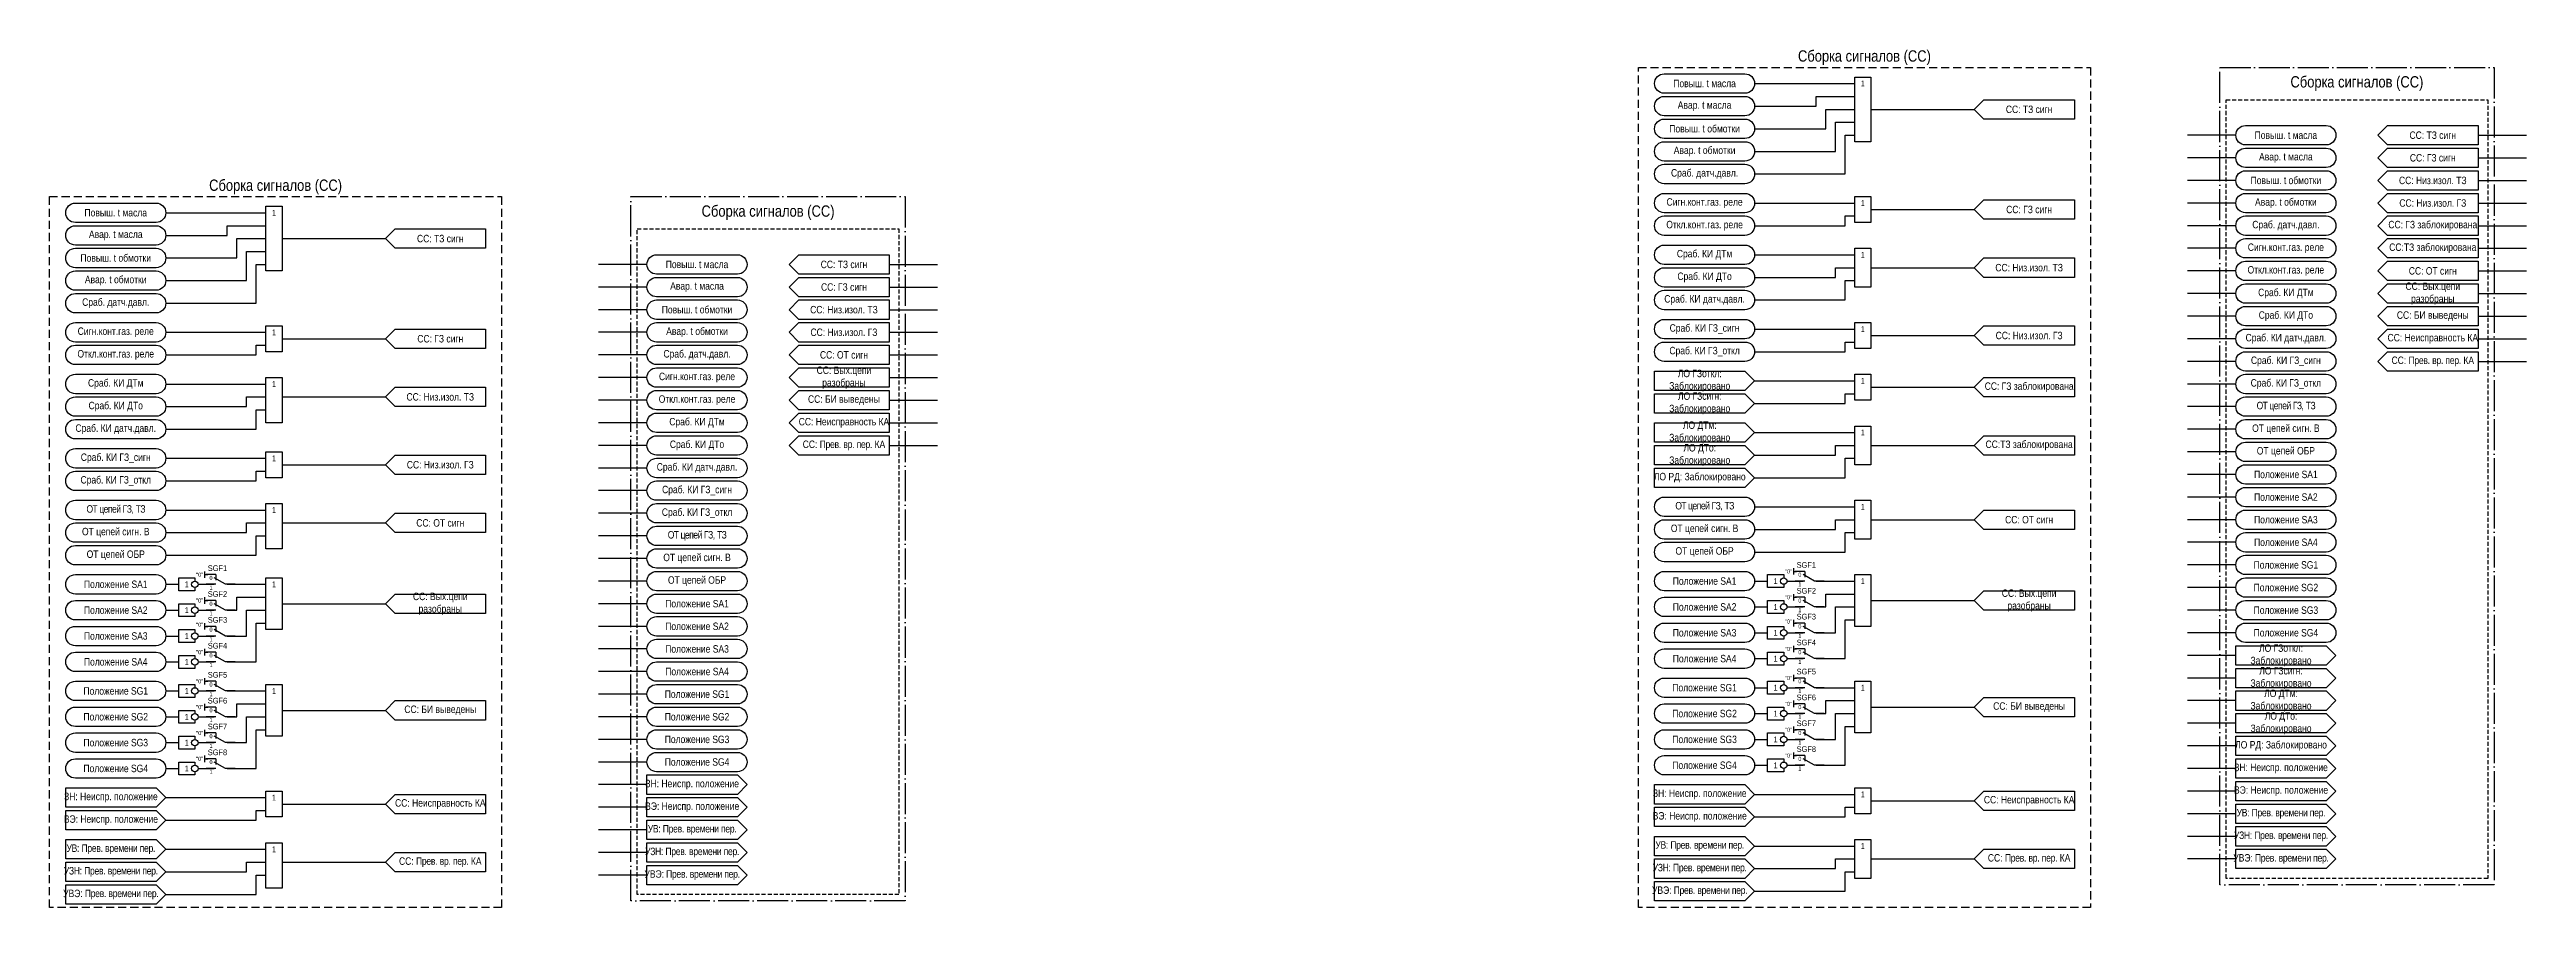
# Model space of a CAD drawing. Header units: millimetres. Extents: x -2737 to 536, y 0 to 336.
# Drawn here: x -2737 to -1970, y 0 to 266 of the extents above; entities that cross this region are included whole.
import ezdxf
from ezdxf.enums import TextEntityAlignment as Align

# ---------------------------------------------------------------- set-up
doc = ezdxf.new("R2010")
doc.units = ezdxf.units.MM
doc.linetypes.add('ACAD_ISO04W100', pattern=[30, 24, -3, 0, -3])
doc.linetypes.add('штриховая2', pattern=[0.375, 0.25, -0.125])
doc.layers.add('TEXT', color=7, linetype='Continuous', lineweight=25)
doc.layers.add('Основная', color=7, linetype='Continuous')
doc.styles.add('2.5_Gost_RD', font='ARIALN.TTF', dxfattribs={"height": 2.5})
doc.styles.add('3.5_Gost_RD', font='ARIALN.TTF', dxfattribs={"height": 3.5})
doc.styles.add('Вывод', font='ARIALN.TTF', dxfattribs={"height": 2.5})
doc.styles.add('Компонент', font='ARIALN.TTF', dxfattribs={"height": 3.5})

msp = doc.modelspace()

# ---------------------------------------------------------------- texts
at = {"color": 30, "ltscale": 100, "char_height": 3.5, "attachment_point": 5, "style": '3.5_Gost_RD'}
for insert, width in [((-2175, 263), 140), ((-2022.5, 255), 85), ((-2667, 223), 140), ((-2514.5, 215), 85)]:
    msp.add_mtext('Сборка сигналов (СС)', dxfattribs=dict(at, insert=insert, width=width))
at = {"ltscale": 100, "attachment_point": 5, "style": '2.5_Gost_RD'}
for s, insert, char_height, width in [('\\A1;Повыш. t масла ', (-2224.5, 255), 2.3, 31), ('1', (-2175.5, 255), 1.8, 5), ('\\A1;Авар. t масла ', (-2224.5, 248), 2.3, 31), ('СС: ТЗ сигн', (-2124, 247), 2.3, 28), ('\\A1;Повыш. t обмотки', (-2224.5, 241), 2.3, 31), ('\\A1;Повыш. t масла ', (-2044.5, 239), 2.3, 31), ('\\A1;Авар. t обмотки', (-2224.5, 234), 2.3, 31), ('\\A1;Авар. t масла ', (-2044.5, 232), 2.3, 31), ('\\A1;Сраб. датч.давл.', (-2224.5, 227), 2.3, 31), ('\\A1;Повыш. t обмотки', (-2044.5, 225), 2.3, 31), ('СС: Низ.изол. ТЗ', (-1999, 225), 2.3, 28), ('\\A1;Повыш. t масла ', (-2716.5, 215), 2.3, 31), ('1', (-2667.5, 215), 1.8, 5), ('\\A1;Сигн.конт.газ. реле', (-2224.5, 218), 2.3, 31), ('1', (-2175.5, 218), 1.8, 5), ('СС: ГЗ сигн', (-2124, 216), 2.3, 28), ('\\A1;Авар. t обмотки', (-2044.5, 218), 2.3, 31), ('СС: Низ.изол. ГЗ', (-1999, 218), 2.3, 28), ('\\A1;Авар. t масла ', (-2716.5, 208), 2.3, 31), ('СС: ТЗ сигн', (-2616, 207), 2.3, 28), ('\\A1;Откл.конт.газ. реле', (-2224.5, 211), 2.3, 31), ('\\A1;Сраб. датч.давл.', (-2044.5, 211), 2.3, 31), ('СС: ГЗ заблокирована', (-1999, 211), 2.3, 28), ('\\A1;Повыш. t обмотки', (-2716.5, 201), 2.3, 31), ('\\A1;Повыш. t масла ', (-2536.5, 199), 2.3, 31), ('\\A1;Сраб. КИ ДТм', (-2224.5, 202), 2.3, 31), ('1', (-2175.5, 202), 1.8, 5), ('\\A1;Сигн.конт.газ. реле', (-2044.5, 204), 2.3, 31), ('СС:ТЗ заблокирована', (-1999, 204), 2.3, 28), ('\\A1;Авар. t обмотки', (-2716.5, 194), 2.3, 31), ('\\A1;Авар. t масла ', (-2536.5, 192), 2.3, 31), ('\\A1;Сраб. КИ ДТо', (-2224.5, 195), 2.3, 31), ('СС: Низ.изол. ТЗ', (-2124, 198), 2.3, 28), ('\\A1;Откл.конт.газ. реле', (-2044.5, 197), 2.3, 31), ('СС: Вых.цепи разобраны', (-1999, 190), 2.3, 28), ('СС: ОТ сигн', (-1999, 197), 2.3, 28), ('\\A1;Сраб. датч.давл.', (-2716.5, 187), 2.3, 31), ('\\A1;Повыш. t обмотки', (-2536.5, 185), 2.3, 31), ('СС: Низ.изол. ТЗ', (-2491, 185), 2.3, 28), ('\\A1;Сраб. КИ датч.давл.', (-2224.5, 188), 2.3, 31), ('\\A1;Сраб. КИ ДТм', (-2044.5, 190), 2.3, 31), ('\\A1;Сраб. КИ ДТо', (-2044.5, 183), 2.3, 31), ('СС: БИ выведены', (-1999, 183), 2.3, 28), ('\\A1;Сигн.конт.газ. реле', (-2716.5, 178), 2.3, 31), ('1', (-2667.5, 178), 1.8, 5), ('СС: ГЗ сигн', (-2616, 176), 2.3, 28), ('\\A1;Авар. t обмотки', (-2536.5, 178), 2.3, 31), ('СС: Низ.изол. ГЗ', (-2491, 178), 2.3, 28), ('\\A1;Сраб. КИ ГЗ_сигн', (-2224.5, 179), 2.3, 31), ('1', (-2175.5, 179), 1.8, 5), ('СС: Низ.изол. ГЗ', (-2124, 177), 2.3, 28), ('\\A1;Сраб. КИ датч.давл.', (-2044.5, 176), 2.3, 31), ('СС: Неисправность КА', (-1999, 176), 2.3, 28), ('\\A1;Откл.конт.газ. реле', (-2716.5, 171), 2.3, 31), ('\\A1;Сраб. датч.давл.', (-2536.5, 171), 2.3, 31), ('СС: ОТ сигн', (-2491, 171), 2.3, 28), ('\\A1;Сраб. КИ ГЗ_откл', (-2224.5, 172), 2.3, 31), ('\\A1;Сраб. КИ ГЗ_сигн', (-2044.5, 169), 2.3, 31), ('СС: {\\T0.95;Прев. вр. пер.} КА', (-1999, 169), 2.3, 28), ('\\A1;Сраб. КИ ДТм', (-2716.5, 162), 2.3, 31), ('1', (-2667.5, 162), 1.8, 5), ('\\A1;Сигн.конт.газ. реле', (-2536.5, 164), 2.3, 31), ('СС: Вых.цепи разобраны', (-2491, 164), 2.3, 28), ('1', (-2175.5, 163), 1.8, 5), ('СС: ГЗ заблокирована', (-2124, 161), 2.3, 28), ('\\A1;Сраб. КИ ГЗ_откл', (-2044.5, 162), 2.3, 31), ('\\A1;Сраб. КИ ДТо', (-2716.5, 155), 2.3, 31), ('СС: Низ.изол. ТЗ', (-2616, 158), 2.3, 28), ('\\A1;Откл.конт.газ. реле', (-2536.5, 157), 2.3, 31), ('СС: БИ выведены', (-2491, 157), 2.3, 28), ('{\\T0.9;ОТ цепей ГЗ, ТЗ}', (-2044.5, 155), 2.3, 31), ('\\A1;Сраб. КИ датч.давл.', (-2716.5, 148), 2.3, 31), ('\\A1;Сраб. КИ ДТм', (-2536.5, 150), 2.3, 31), ('СС: Неисправность КА', (-2491, 150), 2.3, 28), ('1', (-2175.5, 147), 1.8, 5), ('\\pt11.5;ОТ цепей сигн. В', (-2044.5, 148), 2.3, 31), ('\\A1;Сраб. КИ ГЗ_сигн', (-2716.5, 139), 2.3, 31), ('1', (-2667.5, 139), 1.8, 5), ('СС: Низ.изол. ГЗ', (-2616, 137), 2.3, 28), ('\\A1;Сраб. КИ ДТо', (-2536.5, 143), 2.3, 31), ('СС: {\\T0.95;Прев. вр. пер.} КА', (-2491, 143), 2.3, 28), ('СС:ТЗ заблокирована', (-2124, 143), 2.3, 28), ('ОТ цепей ОБР', (-2044.5, 141), 2.3, 31), ('\\A1;Сраб. КИ ГЗ_откл', (-2716.5, 132), 2.3, 31), ('\\A1;Сраб. КИ датч.давл.', (-2536.5, 136), 2.3, 31), ('\\A1;Сраб. КИ ГЗ_сигн', (-2536.5, 129), 2.3, 31), ('Положение SA1', (-2044.5, 134), 2.3, 31), ('{\\T0.9;ОТ цепей ГЗ, ТЗ}', (-2716.5, 123), 2.3, 31), ('1', (-2667.5, 123), 1.8, 5), ('\\A1;Сраб. КИ ГЗ_откл', (-2536.5, 122), 2.3, 31), ('{\\T0.9;ОТ цепей ГЗ, ТЗ}', (-2224.5, 124), 2.3, 31), ('1', (-2175.5, 124), 1.8, 5), ('Положение SA2', (-2044.5, 127), 2.3, 31), ('\\pt11.5;ОТ цепей сигн. В', (-2716.5, 116), 2.3, 31), ('СС: ОТ сигн', (-2616, 119), 2.3, 28), ('{\\T0.9;ОТ цепей ГЗ, ТЗ}', (-2536.5, 115), 2.3, 31), ('\\pt11.5;ОТ цепей сигн. В', (-2224.5, 117), 2.3, 31), ('СС: ОТ сигн', (-2124, 120), 2.3, 28), ('Положение SA3', (-2044.5, 120), 2.3, 31), ('ОТ цепей ОБР', (-2716.5, 109), 2.3, 31), ('\\pt11.5;ОТ цепей сигн. В', (-2536.5, 108), 2.3, 31), ('ОТ цепей ОБР', (-2224.5, 110), 2.3, 31), ('Положение SA4', (-2044.5, 113), 2.3, 31), ('Положение SA1', (-2716.5, 100), 2.3, 31), ('1', (-2694.5, 100), 1.8, 5), ('1', (-2667.5, 100), 1.8, 5), ('ОТ цепей ОБР', (-2536.5, 101), 2.3, 31), ('Положение SA1', (-2224.5, 101), 2.3, 31), ('1', (-2202.5, 101), 1.8, 5), ('1', (-2175.5, 101), 1.8, 5), ('Положение SG1', (-2044.5, 106), 2.3, 31), ('\\pt23;Положение SG2', (-2044.5, 99), 2.3, 31), ('Положение SA2', (-2716.5, 92), 2.3, 31), ('1', (-2694.5, 92), 1.8, 5), ('СС: Вых.цепи разобраны', (-2616, 94), 2.3, 28), ('Положение SA1', (-2536.5, 94), 2.3, 31), ('Положение SA2', (-2224.5, 93), 2.3, 31), ('1', (-2202.5, 93), 1.8, 5), ('СС: Вых.цепи разобраны', (-2124, 95), 2.3, 28), ('Положение SG3', (-2044.5, 92), 2.3, 31), ('Положение SA3', (-2716.5, 84), 2.3, 31), ('1', (-2694.5, 84), 1.8, 5), ('Положение SA2', (-2536.5, 87), 2.3, 31), ('Положение SA3', (-2224.5, 85), 2.3, 31), ('1', (-2202.5, 85), 1.8, 5), ('Положение SG4', (-2044.5, 85), 2.3, 31), ('Положение SA4', (-2716.5, 76), 2.3, 31), ('1', (-2694.5, 76), 1.8, 5), ('Положение SA3', (-2536.5, 80), 2.3, 31), ('Положение SA4', (-2224.5, 77), 2.3, 31), ('1', (-2202.5, 77), 1.8, 5), ('Положение SA4', (-2536.5, 73), 2.3, 31), ('Положение SG1', (-2224.5, 68), 2.3, 31), ('Положение SG1', (-2716.5, 67), 2.3, 31), ('1', (-2694.5, 67), 1.8, 5), ('1', (-2667.5, 67), 1.8, 5), ('СС: БИ выведены', (-2616, 61), 2.3, 28), ('Положение SG1', (-2536.5, 66), 2.3, 31), ('1', (-2202.5, 68), 1.8, 5), ('1', (-2175.5, 68), 1.8, 5), ('СС: БИ выведены', (-2124, 62), 2.3, 28), ('\\pt23;Положение SG2', (-2716.5, 59), 2.3, 31), ('1', (-2694.5, 59), 1.8, 5), ('\\pt23;Положение SG2', (-2536.5, 59), 2.3, 31), ('\\pt23;Положение SG2', (-2224.5, 60), 2.3, 31), ('1', (-2202.5, 60), 1.8, 5), ('Положение SG3', (-2716.5, 51), 2.3, 31), ('1', (-2694.5, 51), 1.8, 5), ('Положение SG3', (-2536.5, 52), 2.3, 31), ('Положение SG4', (-2536.5, 45), 2.3, 31), ('Положение SG3', (-2224.5, 52), 2.3, 31), ('1', (-2202.5, 52), 1.8, 5), ('Положение SG4', (-2716.5, 43), 2.3, 31), ('1', (-2694.5, 43), 1.8, 5), ('Положение SG4', (-2224.5, 44), 2.3, 31), ('1', (-2202.5, 44), 1.8, 5), ('1', (-2667.5, 34), 1.8, 5), ('СС: Неисправность КА', (-2616, 32), 2.3, 28), ('1', (-2175.5, 35), 1.8, 5), ('СС: Неисправность КА', (-2124, 33), 2.3, 28), ('1', (-2667.5, 18), 1.8, 5), ('СС: {\\T0.95;Прев. вр. пер.} КА', (-2616, 14), 2.3, 28), ('1', (-2175.5, 19), 1.8, 5), ('СС: {\\T0.95;Прев. вр. пер.} КА', (-2124, 15), 2.3, 28)]:
    msp.add_mtext(s, dxfattribs=dict(at, insert=insert, char_height=char_height, width=width))
at = {"layer": 'TEXT', "ltscale": 100, "char_height": 2.3, "width": 28, "attachment_point": 5, "style": '2.5_Gost_RD'}
for s, insert in [('СС: ТЗ сигн', (-1999, 239)), ('СС: ГЗ сигн', (-1999, 232)), ('СС: ТЗ сигн', (-2491, 199)), ('СС: ГЗ сигн', (-2491, 192))]:
    msp.add_mtext(s, dxfattribs=dict(at, insert=insert))
at = {"layer": 'TEXT', "color": 0, "ltscale": 100, "char_height": 2.3, "width": 28, "attachment_point": 5, "style": '2.5_Gost_RD'}
for s, insert in [('{\\C256;ЛО ГЗоткл:\\PЗаблокировано}', (-2226, 163)), ('{\\C256;ЛО ГЗсигн:\\PЗаблокировано}', (-2226, 156)), ('{\\C256;ЛО ДТм: Заблокировано}', (-2226, 147)), ('{\\C256;ЛО ДТо: Заблокировано}', (-2226, 140)), ('{\\C256;ЛО РД: Заблокировано}', (-2226, 133)), ('{\\C256;ЛО ГЗоткл:\\PЗаблокировано}', (-2046, 78)), ('{\\C256;ЛО ГЗсигн:\\PЗаблокировано}', (-2046, 71)), ('{\\C256;ЛО ДТм: Заблокировано}', (-2046, 64)), ('{\\C256;ЛО ДТо: Заблокировано}', (-2046, 57)), ('{\\C256;ЛО РД: Заблокировано}', (-2046, 50)), ('{\\C256;ЗН: Неиспр. положение}', (-2538, 38)), ('{\\C256;ЗН: Неиспр. положение}', (-2046, 43)), ('{\\C256;ЗН: Неиспр. положение}', (-2718, 34)), ('{\\C256;ВЭ: Неиспр. положение}', (-2538, 31)), ('{\\C256;ЗН: Неиспр. положение}', (-2226, 35)), ('{\\C256;ВЭ: Неиспр. положение}', (-2046, 36)), ('{\\C256;ВЭ: Неиспр. положение}', (-2718, 27)), ('{\\T0.95;\\C256;УВ: Прев. времени пер.}', (-2538, 24)), ('{\\C256;ВЭ: Неиспр. положение}', (-2226, 28)), ('{\\T0.95;\\C256;УЗН: Прев. времени пер.}', (-2046, 22)), ('{\\T0.95;\\C256;УВ: Прев. времени пер.}', (-2046, 29)), ('{\\T0.95;\\C256;УВ: Прев. времени пер.}', (-2718, 18)), ('{\\T0.95;\\C256;УЗН: Прев. времени пер.}', (-2538, 17)), ('{\\T0.95;\\C256;УВ: Прев. времени пер.}', (-2226, 19)), ('{\\C256;УВЭ\\T0.95;: Прев. времени пер.}', (-2046, 15)), ('{\\T0.95;\\C256;УЗН: Прев. времени пер.}', (-2718, 11)), ('{\\C256;УВЭ\\T0.95;: Прев. времени пер.}', (-2538, 10)), ('{\\T0.95;\\C256;УЗН: Прев. времени пер.}', (-2226, 12)), ('{\\C256;УВЭ\\T0.95;: Прев. времени пер.}', (-2718, 4)), ('{\\C256;УВЭ\\T0.95;: Прев. времени пер.}', (-2226, 5))]:
    msp.add_mtext(s, dxfattribs=dict(at, insert=insert))

# ---------------------------------------------------------------- blocks, each defined once
blk = doc.blocks.new('*U958')
at = {"layer": 'Основная', "color": 0}
blk.add_line((0, 0), (7, 4), dxfattribs=at)
at = {"layer": 'Основная', "ltscale": 0.35}
blk.add_line((6, 6), (6, 2.5), dxfattribs=at)
blk = doc.blocks.new('*U1038')
at = {"layer": 'Основная', "color": 0}
for p, q in [((-3, 6), (-9, 6)), ((-3, 0), (-9, 0)), ((9, 0), (3, 0))]:
    blk.add_line(p, q, dxfattribs=at)
at = {"layer": 'Основная', "ltscale": 0.25, "xscale": -1}
blk.add_blockref('*U958', (3, 0), dxfattribs=at)
at = {"layer": 'Основная'}
for tag, height, style, p in [('В1', 2.5, 'Вывод', (-13, 6)), ('В2', 2.5, 'Вывод', (-6, 4)), ('ОУ', 3.5, 'Компонент', (-2, 10)), ('В3', 2.5, 'Вывод', (-6, -2))]:
    blk.add_attdef(tag, text='', height=height, dxfattribs=dict(at, style=style)).set_placement(p, align=Align.MIDDLE_CENTER)
blk = doc.blocks.new('*U1039')
at = {"layer": 'Основная', "color": 0}
for p, q in [((-3, 6), (-9, 6)), ((-3, 0), (-9, 0)), ((9, 0), (3, 0))]:
    blk.add_line(p, q, dxfattribs=at)
at = {"layer": 'Основная', "ltscale": 0.25, "xscale": -1}
blk.add_blockref('*U958', (3, 0), dxfattribs=at)
at = {"layer": 'Основная'}
for tag, height, style, p in [('В1', 2.5, 'Вывод', (-13, 7)), ('В2', 2.5, 'Вывод', (-6, 4)), ('ОУ', 3.5, 'Компонент', (-2, 10)), ('В3', 2.5, 'Вывод', (-6, -2))]:
    blk.add_attdef(tag, text='', height=height, dxfattribs=dict(at, style=style)).set_placement(p, align=Align.MIDDLE_CENTER)

# ---------------------------------------------------------------- linework, layer by layer
at = {"ltscale": 100}
for p, q in [((-2060, 239), (-2075, 239)), ((-1985, 239), (-1970, 239)), ((-2060, 232), (-2075, 232)), ((-1985, 232), (-1970, 232)), ((-2060, 225), (-2075, 225)), ((-1985, 225), (-1970, 225)), ((-2060, 218), (-2075, 218)), ((-1985, 218), (-1970, 218)), ((-2060, 211), (-2075, 211)), ((-1985, 211), (-1970, 211)), ((-2060, 204), (-2075, 204)), ((-1985, 204), (-1970, 204)), ((-2552, 199), (-2567, 199)), ((-2552, 192), (-2567, 192)), ((-2477, 199), (-2462, 199)), ((-2477, 192), (-2462, 192)), ((-2060, 197), (-2075, 197)), ((-1985, 197), (-1970, 197)), ((-2552, 185), (-2567, 185)), ((-2477, 185), (-2462, 185)), ((-2060, 190), (-2075, 190)), ((-1985, 190), (-1970, 190)), ((-2552, 178), (-2567, 178)), ((-2477, 178), (-2462, 178)), ((-2060, 183), (-2075, 183)), ((-1985, 183), (-1970, 183)), ((-2552, 171), (-2567, 171)), ((-2477, 171), (-2462, 171)), ((-2060, 176), (-2075, 176)), ((-2060, 169), (-2075, 169)), ((-1985, 176), (-1970, 176)), ((-1985, 169), (-1970, 169)), ((-2552, 164), (-2567, 164)), ((-2477, 164), (-2462, 164)), ((-2060, 162), (-2075, 162)), ((-2552, 157), (-2567, 157)), ((-2477, 157), (-2462, 157)), ((-2060, 155), (-2075, 155)), ((-2552, 150), (-2567, 150)), ((-2477, 150), (-2462, 150)), ((-2060, 148), (-2075, 148)), ((-2552, 143), (-2567, 143)), ((-2477, 143), (-2462, 143)), ((-2060, 141), (-2075, 141)), ((-2552, 136), (-2567, 136)), ((-2060, 134), (-2075, 134)), ((-2552, 129), (-2567, 129)), ((-2060, 127), (-2075, 127)), ((-2552, 122), (-2567, 122)), ((-2060, 120), (-2075, 120)), ((-2552, 115), (-2567, 115)), ((-2552, 108), (-2567, 108)), ((-2060, 113), (-2075, 113)), ((-2689, 104), (-2689, 102)), ((-2689, 103), (-2688, 103)), ((-2552, 101), (-2567, 101)), ((-2197, 105), (-2197, 103)), ((-2197, 104), (-2196, 104)), ((-2060, 106), (-2075, 106)), ((-2689, 96), (-2689, 94)), ((-2689, 95), (-2688, 95)), ((-2552, 94), (-2567, 94)), ((-2197, 97), (-2197, 95)), ((-2197, 96), (-2196, 96)), ((-2060, 99), (-2075, 99)), ((-2689, 88), (-2689, 86)), ((-2689, 87), (-2688, 87)), ((-2552, 87), (-2567, 87)), ((-2197, 89), (-2197, 87)), ((-2197, 88), (-2196, 88)), ((-2060, 92), (-2075, 92)), ((-2060, 85), (-2075, 85)), ((-2689, 80), (-2689, 78)), ((-2689, 79), (-2688, 79)), ((-2552, 80), (-2567, 80)), ((-2197, 81), (-2197, 79)), ((-2197, 80), (-2196, 80)), ((-2060, 78), (-2075, 78)), ((-2689, 71), (-2689, 69)), ((-2689, 70), (-2688, 70)), ((-2552, 73), (-2567, 73)), ((-2197, 72), (-2197, 70)), ((-2197, 71), (-2196, 71)), ((-2060, 71), (-2075, 71)), ((-2689, 63), (-2689, 61)), ((-2689, 62), (-2688, 62)), ((-2552, 66), (-2567, 66)), ((-2197, 64), (-2197, 62)), ((-2197, 63), (-2196, 63)), ((-2060, 64), (-2075, 64)), ((-2689, 55), (-2689, 53)), ((-2689, 54), (-2688, 54)), ((-2552, 59), (-2567, 59)), ((-2197, 56), (-2197, 54)), ((-2197, 55), (-2196, 55)), ((-2060, 57), (-2075, 57)), ((-2689, 47), (-2689, 45)), ((-2552, 52), (-2567, 52)), ((-2197, 48), (-2197, 46)), ((-2197, 47), (-2196, 47)), ((-2060, 50), (-2075, 50)), ((-2689, 46), (-2688, 46)), ((-2552, 45), (-2567, 45)), ((-2060, 43), (-2075, 43)), ((-2552, 38), (-2567, 38)), ((-2552, 31), (-2567, 31)), ((-2060, 36), (-2075, 36)), ((-2552, 24), (-2567, 24)), ((-2060, 29), (-2075, 29)), ((-2552, 17), (-2567, 17)), ((-2060, 22), (-2075, 22)), ((-2552, 10), (-2567, 10)), ((-2060, 15), (-2075, 15))]:
    msp.add_line(p, q, dxfattribs=at)
at = {"linetype": 'штриховая2', "ltscale": 10}
for points in [[(-2245, 260), (-2105, 260), (-2105, 0), (-2245, 0)], [(-2737, 220), (-2597, 220), (-2597, 0), (-2737, 0)]]:
    msp.add_lwpolyline(points, close=True, dxfattribs=at)
at = {"ltscale": 100}
for points in [[(-2237, 252, -1), (-2237, 258), (-2212, 258, -1), (-2212, 252)], [(-2237, 245, -1), (-2237, 251), (-2212, 251, -1), (-2212, 245)], [(-2237, 238, -1), (-2237, 244), (-2212, 244, -1), (-2212, 238)], [(-2057, 236, -1), (-2057, 242), (-2032, 242, -1), (-2032, 236)], [(-2237, 231, -1), (-2237, 237), (-2212, 237, -1), (-2212, 231)], [(-2057, 229, -1), (-2057, 235), (-2032, 235, -1), (-2032, 229)], [(-2237, 224, -1), (-2237, 230), (-2212, 230, -1), (-2212, 224)], [(-2057, 222, -1), (-2057, 228), (-2032, 228, -1), (-2032, 222)], [(-2729, 212, -1), (-2729, 218), (-2704, 218, -1), (-2704, 212)], [(-2237, 215, -1), (-2237, 221), (-2212, 221, -1), (-2212, 215)], [(-2057, 215, -1), (-2057, 221), (-2032, 221, -1), (-2032, 215)], [(-2729, 205, -1), (-2729, 211), (-2704, 211, -1), (-2704, 205)], [(-2237, 208, -1), (-2237, 214), (-2212, 214, -1), (-2212, 208)], [(-2057, 208, -1), (-2057, 214), (-2032, 214, -1), (-2032, 208)], [(-2729, 198, -1), (-2729, 204), (-2704, 204, -1), (-2704, 198)], [(-2549, 196, -1), (-2549, 202), (-2524, 202, -1), (-2524, 196)], [(-2237, 199, -1), (-2237, 205), (-2212, 205, -1), (-2212, 199)], [(-2057, 201, -1), (-2057, 207), (-2032, 207, -1), (-2032, 201)], [(-2057, 194, -1), (-2057, 200), (-2032, 200, -1), (-2032, 194)], [(-2729, 191, -1), (-2729, 197), (-2704, 197, -1), (-2704, 191)], [(-2549, 189, -1), (-2549, 195), (-2524, 195, -1), (-2524, 189)], [(-2237, 192, -1), (-2237, 198), (-2212, 198, -1), (-2212, 192)], [(-2057, 187, -1), (-2057, 193), (-2032, 193, -1), (-2032, 187)], [(-2729, 184, -1), (-2729, 190), (-2704, 190, -1), (-2704, 184)], [(-2549, 182, -1), (-2549, 188), (-2524, 188, -1), (-2524, 182)], [(-2237, 185, -1), (-2237, 191), (-2212, 191, -1), (-2212, 185)], [(-2057, 180, -1), (-2057, 186), (-2032, 186, -1), (-2032, 180)], [(-2729, 175, -1), (-2729, 181), (-2704, 181, -1), (-2704, 175)], [(-2549, 175, -1), (-2549, 181), (-2524, 181, -1), (-2524, 175)], [(-2237, 176, -1), (-2237, 182), (-2212, 182, -1), (-2212, 176)], [(-2057, 173, -1), (-2057, 179), (-2032, 179, -1), (-2032, 173)], [(-2729, 168, -1), (-2729, 174), (-2704, 174, -1), (-2704, 168)], [(-2549, 168, -1), (-2549, 174), (-2524, 174, -1), (-2524, 168)], [(-2237, 169, -1), (-2237, 175), (-2212, 175, -1), (-2212, 169)], [(-2057, 166, -1), (-2057, 172), (-2032, 172, -1), (-2032, 166)], [(-2729, 159, -1), (-2729, 165), (-2704, 165, -1), (-2704, 159)], [(-2549, 161, -1), (-2549, 167), (-2524, 167, -1), (-2524, 161)], [(-2057, 159, -1), (-2057, 165), (-2032, 165, -1), (-2032, 159)], [(-2729, 152, -1), (-2729, 158), (-2704, 158, -1), (-2704, 152)], [(-2549, 154, -1), (-2549, 160), (-2524, 160, -1), (-2524, 154)], [(-2057, 152, -1), (-2057, 158), (-2032, 158, -1), (-2032, 152)], [(-2729, 145, -1), (-2729, 151), (-2704, 151, -1), (-2704, 145)], [(-2549, 147, -1), (-2549, 153), (-2524, 153, -1), (-2524, 147)], [(-2549, 140, -1), (-2549, 146), (-2524, 146, -1), (-2524, 140)], [(-2057, 145, -1), (-2057, 151), (-2032, 151, -1), (-2032, 145)], [(-2729, 136, -1), (-2729, 142), (-2704, 142, -1), (-2704, 136)], [(-2549, 133, -1), (-2549, 139), (-2524, 139, -1), (-2524, 133)], [(-2057, 138, -1), (-2057, 144), (-2032, 144, -1), (-2032, 138)], [(-2729, 129, -1), (-2729, 135), (-2704, 135, -1), (-2704, 129)], [(-2549, 126, -1), (-2549, 132), (-2524, 132, -1), (-2524, 126)], [(-2057, 131, -1), (-2057, 137), (-2032, 137, -1), (-2032, 131)], [(-2729, 120, -1), (-2729, 126), (-2704, 126, -1), (-2704, 120)], [(-2549, 119, -1), (-2549, 125), (-2524, 125, -1), (-2524, 119)], [(-2237, 121, -1), (-2237, 127), (-2212, 127, -1), (-2212, 121)], [(-2057, 124, -1), (-2057, 130), (-2032, 130, -1), (-2032, 124)], [(-2057, 117, -1), (-2057, 123), (-2032, 123, -1), (-2032, 117)], [(-2729, 113, -1), (-2729, 119), (-2704, 119, -1), (-2704, 113)], [(-2549, 112, -1), (-2549, 118), (-2524, 118, -1), (-2524, 112)], [(-2237, 114, -1), (-2237, 120), (-2212, 120, -1), (-2212, 114)], [(-2057, 110, -1), (-2057, 116), (-2032, 116, -1), (-2032, 110)], [(-2729, 106, -1), (-2729, 112), (-2704, 112, -1), (-2704, 106)], [(-2549, 105, -1), (-2549, 111), (-2524, 111, -1), (-2524, 105)], [(-2237, 107, -1), (-2237, 113), (-2212, 113, -1), (-2212, 107)], [(-2057, 103, -1), (-2057, 109), (-2032, 109, -1), (-2032, 103)], [(-2729, 97, -1), (-2729, 103), (-2704, 103, -1), (-2704, 97)], [(-2549, 98, -1), (-2549, 104), (-2524, 104, -1), (-2524, 98)], [(-2237, 98, -1), (-2237, 104), (-2212, 104, -1), (-2212, 98)], [(-2057, 96, -1), (-2057, 102), (-2032, 102, -1), (-2032, 96)], [(-2729, 89, -1), (-2729, 95), (-2704, 95, -1), (-2704, 89)], [(-2549, 91, -1), (-2549, 97), (-2524, 97, -1), (-2524, 91)], [(-2237, 90, -1), (-2237, 96), (-2212, 96, -1), (-2212, 90)], [(-2057, 89, -1), (-2057, 95), (-2032, 95, -1), (-2032, 89)], [(-2729, 81, -1), (-2729, 87), (-2704, 87, -1), (-2704, 81)], [(-2549, 84, -1), (-2549, 90), (-2524, 90, -1), (-2524, 84)], [(-2237, 82, -1), (-2237, 88), (-2212, 88, -1), (-2212, 82)], [(-2057, 82, -1), (-2057, 88), (-2032, 88, -1), (-2032, 82)], [(-2729, 73, -1), (-2729, 79), (-2704, 79, -1), (-2704, 73)], [(-2549, 77, -1), (-2549, 83), (-2524, 83, -1), (-2524, 77)], [(-2237, 74, -1), (-2237, 80), (-2212, 80, -1), (-2212, 74)], [(-2729, 64, -1), (-2729, 70), (-2704, 70, -1), (-2704, 64)], [(-2549, 70, -1), (-2549, 76), (-2524, 76, -1), (-2524, 70)], [(-2237, 65, -1), (-2237, 71), (-2212, 71, -1), (-2212, 65)], [(-2729, 56, -1), (-2729, 62), (-2704, 62, -1), (-2704, 56)], [(-2549, 63, -1), (-2549, 69), (-2524, 69, -1), (-2524, 63)], [(-2549, 56, -1), (-2549, 62), (-2524, 62, -1), (-2524, 56)], [(-2237, 57, -1), (-2237, 63), (-2212, 63, -1), (-2212, 57)], [(-2729, 48, -1), (-2729, 54), (-2704, 54, -1), (-2704, 48)], [(-2549, 49, -1), (-2549, 55), (-2524, 55, -1), (-2524, 49)], [(-2237, 49, -1), (-2237, 55), (-2212, 55, -1), (-2212, 49)], [(-2549, 42, -1), (-2549, 48), (-2524, 48, -1), (-2524, 42)], [(-2237, 41, -1), (-2237, 47), (-2212, 47, -1), (-2212, 41)], [(-2729, 40, -1), (-2729, 46), (-2704, 46, -1), (-2704, 40)]]:
    msp.add_lwpolyline(points, format="xyb", close=True, dxfattribs=at)
for points in [[(-2209, 255), (-2178, 255)], [(-2209, 248), (-2190, 248), (-2190, 251), (-2178, 251)], [(-2209, 241), (-2187, 241), (-2187, 247), (-2178, 247)], [(-2173, 247), (-2141, 247)], [(-2141, 247), (-2138, 250), (-2110, 250), (-2110, 244), (-2138, 244), (-2141, 247)], [(-2209, 234), (-2184, 234), (-2184, 243), (-2178, 243)], [(-2209, 227), (-2181, 227), (-2181, 239), (-2178, 239)], [(-2016, 239), (-2013, 242), (-1985, 242), (-1985, 236), (-2013, 236), (-2016, 239)], [(-2016, 232), (-2013, 235), (-1985, 235), (-1985, 229), (-2013, 229), (-2016, 232)], [(-2016, 225), (-2013, 228), (-1985, 228), (-1985, 222), (-2013, 222), (-2016, 225)], [(-2701, 215), (-2670, 215)], [(-2209, 218), (-2178, 218)], [(-2173, 216), (-2141, 216)], [(-2141, 216), (-2138, 219), (-2110, 219), (-2110, 213), (-2138, 213), (-2141, 216)], [(-2016, 218), (-2013, 221), (-1985, 221), (-1985, 215), (-2013, 215), (-2016, 218)], [(-2701, 208), (-2682, 208), (-2682, 211), (-2670, 211)], [(-2633, 207), (-2630, 210), (-2602, 210), (-2602, 204), (-2630, 204), (-2633, 207)], [(-2209, 211), (-2181, 211), (-2181, 214), (-2178, 214)], [(-2016, 211), (-2013, 214), (-1985, 214), (-1985, 208), (-2013, 208), (-2016, 211)], [(-2701, 201), (-2679, 201), (-2679, 207), (-2670, 207)], [(-2701, 194), (-2676, 194), (-2676, 203), (-2670, 203)], [(-2665, 207), (-2633, 207)], [(-2508, 199), (-2505, 202), (-2477, 202), (-2477, 196), (-2505, 196), (-2508, 199)], [(-2209, 202), (-2178, 202)], [(-2141, 198), (-2138, 201), (-2110, 201), (-2110, 195), (-2138, 195), (-2141, 198)], [(-2016, 204), (-2013, 207), (-1985, 207), (-1985, 201), (-2013, 201), (-2016, 204)], [(-2016, 197), (-2013, 200), (-1985, 200), (-1985, 194), (-2013, 194), (-2016, 197)], [(-2701, 187), (-2673, 187), (-2673, 199), (-2670, 199)], [(-2508, 192), (-2505, 195), (-2477, 195), (-2477, 189), (-2505, 189), (-2508, 192)], [(-2209, 195), (-2184, 195), (-2184, 198), (-2178, 198)], [(-2209, 188), (-2181, 188), (-2181, 194), (-2178, 194)], [(-2173, 198), (-2141, 198)], [(-2016, 190), (-2013, 193), (-1985, 193), (-1985, 187), (-2013, 187), (-2016, 190)], [(-2508, 185), (-2505, 188), (-2477, 188), (-2477, 182), (-2505, 182), (-2508, 185)], [(-2016, 183), (-2013, 186), (-1985, 186), (-1985, 180), (-2013, 180), (-2016, 183)], [(-2701, 178), (-2670, 178)], [(-2633, 176), (-2630, 179), (-2602, 179), (-2602, 173), (-2630, 173), (-2633, 176)], [(-2508, 178), (-2505, 181), (-2477, 181), (-2477, 175), (-2505, 175), (-2508, 178)], [(-2209, 179), (-2178, 179)], [(-2173, 177), (-2141, 177)], [(-2141, 177), (-2138, 180), (-2110, 180), (-2110, 174), (-2138, 174), (-2141, 177)], [(-2016, 176), (-2013, 179), (-1985, 179), (-1985, 173), (-2013, 173), (-2016, 176)], [(-2701, 171), (-2673, 171), (-2673, 174), (-2670, 174)], [(-2665, 176), (-2633, 176)], [(-2508, 171), (-2505, 174), (-2477, 174), (-2477, 168), (-2505, 168), (-2508, 171)], [(-2209, 172), (-2181, 172), (-2181, 175), (-2178, 175)], [(-2016, 169), (-2013, 172), (-1985, 172), (-1985, 166), (-2013, 166), (-2016, 169)], [(-2701, 162), (-2670, 162)], [(-2508, 164), (-2505, 167), (-2477, 167), (-2477, 161), (-2505, 161), (-2508, 164)], [(-2240, 166), (-2212, 166), (-2209, 163), (-2212, 160), (-2240, 160), (-2240, 166)], [(-2209, 163), (-2178, 163)], [(-2141, 161), (-2138, 164), (-2110, 164), (-2110, 158), (-2138, 158), (-2141, 161)], [(-2701, 155), (-2676, 155), (-2676, 158), (-2670, 158)], [(-2701, 148), (-2673, 148), (-2673, 154), (-2670, 154)], [(-2665, 158), (-2633, 158)], [(-2633, 158), (-2630, 161), (-2602, 161), (-2602, 155), (-2630, 155), (-2633, 158)], [(-2508, 157), (-2505, 160), (-2477, 160), (-2477, 154), (-2505, 154), (-2508, 157)], [(-2240, 159), (-2212, 159), (-2209, 156), (-2212, 153), (-2240, 153), (-2240, 159)], [(-2209, 156), (-2181, 156), (-2181, 159), (-2178, 159)], [(-2173, 161), (-2141, 161)], [(-2508, 150), (-2505, 153), (-2477, 153), (-2477, 147), (-2505, 147), (-2508, 150)], [(-2508, 143), (-2505, 146), (-2477, 146), (-2477, 140), (-2505, 140), (-2508, 143)], [(-2240, 150), (-2212, 150), (-2209, 147), (-2212, 144), (-2240, 144), (-2240, 150)], [(-2209, 147), (-2178, 147)], [(-2141, 143), (-2138, 146), (-2110, 146), (-2110, 140), (-2138, 140), (-2141, 143)], [(-2701, 139), (-2670, 139)], [(-2633, 137), (-2630, 140), (-2602, 140), (-2602, 134), (-2630, 134), (-2633, 137)], [(-2240, 143), (-2212, 143), (-2209, 140), (-2212, 137), (-2240, 137), (-2240, 143)], [(-2209, 140), (-2184, 140), (-2184, 143), (-2178, 143)], [(-2209, 133), (-2181, 133), (-2181, 139), (-2178, 139)], [(-2173, 143), (-2141, 143)], [(-2701, 132), (-2673, 132), (-2673, 135), (-2670, 135)], [(-2665, 137), (-2633, 137)], [(-2240, 136), (-2212, 136), (-2209, 133), (-2212, 130), (-2240, 130), (-2240, 136)], [(-2701, 123), (-2670, 123)], [(-2209, 124), (-2178, 124)], [(-2141, 120), (-2138, 123), (-2110, 123), (-2110, 117), (-2138, 117), (-2141, 120)], [(-2701, 116), (-2676, 116), (-2676, 119), (-2670, 119)], [(-2665, 119), (-2633, 119)], [(-2633, 119), (-2630, 122), (-2602, 122), (-2602, 116), (-2630, 116), (-2633, 119)], [(-2209, 117), (-2184, 117), (-2184, 120), (-2178, 120)], [(-2209, 110), (-2181, 110), (-2181, 116), (-2178, 116)], [(-2173, 120), (-2141, 120)], [(-2701, 109), (-2673, 109), (-2673, 115), (-2670, 115)], [(-2701, 100), (-2697, 100)], [(-2692, 99), (-2692, 98), (-2697, 98), (-2697, 102), (-2692, 102), (-2692, 101)], [(-2691, 100), (-2686, 100)], [(-2682, 100), (-2670, 100)], [(-2209, 101), (-2205, 101)], [(-2200, 100), (-2200, 99), (-2205, 99), (-2205, 103), (-2200, 103), (-2200, 102)], [(-2199, 101), (-2194, 101)], [(-2190, 101), (-2178, 101)], [(-2692, 91), (-2692, 90), (-2697, 90), (-2697, 94), (-2692, 94), (-2692, 93)], [(-2682, 92), (-2679, 92), (-2679, 96), (-2670, 96)], [(-2665, 94), (-2633, 94)], [(-2633, 94), (-2630, 97), (-2602, 97), (-2602, 91), (-2630, 91), (-2633, 94)], [(-2209, 93), (-2205, 93)], [(-2200, 92), (-2200, 91), (-2205, 91), (-2205, 95), (-2200, 95), (-2200, 94)], [(-2199, 93), (-2194, 93)], [(-2190, 93), (-2187, 93), (-2187, 97), (-2178, 97)], [(-2190, 85), (-2184, 85), (-2184, 93), (-2178, 93)], [(-2173, 95), (-2141, 95)], [(-2141, 95), (-2138, 98), (-2110, 98), (-2110, 92), (-2138, 92), (-2141, 95)], [(-2701, 92), (-2697, 92)], [(-2692, 83), (-2692, 82), (-2697, 82), (-2697, 86), (-2692, 86), (-2692, 85)], [(-2691, 92), (-2686, 92)], [(-2682, 84), (-2676, 84), (-2676, 92), (-2670, 92)], [(-2682, 76), (-2673, 76), (-2673, 88), (-2670, 88)], [(-2209, 85), (-2205, 85)], [(-2200, 84), (-2200, 83), (-2205, 83), (-2205, 87), (-2200, 87), (-2200, 86)], [(-2199, 85), (-2194, 85)], [(-2190, 77), (-2181, 77), (-2181, 89), (-2178, 89)], [(-2701, 84), (-2697, 84)], [(-2692, 75), (-2692, 74), (-2697, 74), (-2697, 78), (-2692, 78), (-2692, 77)], [(-2691, 84), (-2686, 84)], [(-2209, 77), (-2205, 77)], [(-2200, 76), (-2200, 75), (-2205, 75), (-2205, 79), (-2200, 79), (-2200, 78)], [(-2199, 77), (-2194, 77)], [(-2060, 81), (-2032, 81), (-2029, 78), (-2032, 75), (-2060, 75), (-2060, 81)], [(-2701, 76), (-2697, 76)], [(-2691, 76), (-2686, 76)], [(-2200, 67), (-2200, 66), (-2205, 66), (-2205, 70), (-2200, 70), (-2200, 69)], [(-2060, 74), (-2032, 74), (-2029, 71), (-2032, 68), (-2060, 68), (-2060, 74)], [(-2701, 67), (-2697, 67)], [(-2692, 66), (-2692, 65), (-2697, 65), (-2697, 69), (-2692, 69), (-2692, 68)], [(-2691, 67), (-2686, 67)], [(-2682, 67), (-2670, 67)], [(-2682, 59), (-2679, 59), (-2679, 63), (-2670, 63)], [(-2633, 61), (-2630, 64), (-2602, 64), (-2602, 58), (-2630, 58), (-2633, 61)], [(-2209, 68), (-2205, 68)], [(-2200, 59), (-2200, 58), (-2205, 58), (-2205, 62), (-2200, 62), (-2200, 61)], [(-2199, 68), (-2194, 68)], [(-2190, 68), (-2178, 68)], [(-2190, 60), (-2187, 60), (-2187, 64), (-2178, 64)], [(-2173, 62), (-2141, 62)], [(-2141, 62), (-2138, 65), (-2110, 65), (-2110, 59), (-2138, 59), (-2141, 62)], [(-2060, 67), (-2032, 67), (-2029, 64), (-2032, 61), (-2060, 61), (-2060, 67)], [(-2701, 59), (-2697, 59)], [(-2692, 58), (-2692, 57), (-2697, 57), (-2697, 61), (-2692, 61), (-2692, 60)], [(-2691, 59), (-2686, 59)], [(-2682, 51), (-2676, 51), (-2676, 59), (-2670, 59)], [(-2682, 43), (-2673, 43), (-2673, 55), (-2670, 55)], [(-2665, 61), (-2633, 61)], [(-2209, 60), (-2205, 60)], [(-2200, 51), (-2200, 50), (-2205, 50), (-2205, 54), (-2200, 54), (-2200, 53)], [(-2199, 60), (-2194, 60)], [(-2190, 52), (-2184, 52), (-2184, 60), (-2178, 60)], [(-2190, 44), (-2181, 44), (-2181, 56), (-2178, 56)], [(-2060, 60), (-2032, 60), (-2029, 57), (-2032, 54), (-2060, 54), (-2060, 60)], [(-2701, 51), (-2697, 51)], [(-2692, 50), (-2692, 49), (-2697, 49), (-2697, 53), (-2692, 53), (-2692, 52)], [(-2691, 51), (-2686, 51)], [(-2209, 52), (-2205, 52)], [(-2199, 52), (-2194, 52)], [(-2060, 53), (-2032, 53), (-2029, 50), (-2032, 47), (-2060, 47), (-2060, 53)], [(-2701, 43), (-2697, 43)], [(-2692, 42), (-2692, 41), (-2697, 41), (-2697, 45), (-2692, 45), (-2692, 44)], [(-2691, 43), (-2686, 43)], [(-2552, 41), (-2524, 41), (-2521, 38), (-2524, 35), (-2552, 35), (-2552, 41)], [(-2209, 44), (-2205, 44)], [(-2200, 43), (-2200, 42), (-2205, 42), (-2205, 46), (-2200, 46), (-2200, 45)], [(-2199, 44), (-2194, 44)], [(-2060, 46), (-2032, 46), (-2029, 43), (-2032, 40), (-2060, 40), (-2060, 46)], [(-2060, 39), (-2032, 39), (-2029, 36), (-2032, 33), (-2060, 33), (-2060, 39)], [(-2732, 37), (-2704, 37), (-2701, 34), (-2704, 31), (-2732, 31), (-2732, 37)], [(-2701, 34), (-2670, 34)], [(-2665, 32), (-2633, 32)], [(-2633, 32), (-2630, 35), (-2602, 35), (-2602, 29), (-2630, 29), (-2633, 32)], [(-2552, 34), (-2524, 34), (-2521, 31), (-2524, 28), (-2552, 28), (-2552, 34)], [(-2240, 38), (-2212, 38), (-2209, 35), (-2212, 32), (-2240, 32), (-2240, 38)], [(-2240, 31), (-2212, 31), (-2209, 28), (-2212, 25), (-2240, 25), (-2240, 31)], [(-2209, 35), (-2178, 35)], [(-2209, 28), (-2181, 28), (-2181, 31), (-2178, 31)], [(-2173, 33), (-2141, 33)], [(-2141, 33), (-2138, 36), (-2110, 36), (-2110, 30), (-2138, 30), (-2141, 33)], [(-2060, 32), (-2032, 32), (-2029, 29), (-2032, 26), (-2060, 26), (-2060, 32)], [(-2732, 30), (-2704, 30), (-2701, 27), (-2704, 24), (-2732, 24), (-2732, 30)], [(-2701, 27), (-2673, 27), (-2673, 30), (-2670, 30)], [(-2552, 27), (-2524, 27), (-2521, 24), (-2524, 21), (-2552, 21), (-2552, 27)], [(-2060, 25), (-2032, 25), (-2029, 22), (-2032, 19), (-2060, 19), (-2060, 25)], [(-2732, 21), (-2704, 21), (-2701, 18), (-2704, 15), (-2732, 15), (-2732, 21)], [(-2701, 18), (-2670, 18)], [(-2633, 14), (-2630, 17), (-2602, 17), (-2602, 11), (-2630, 11), (-2633, 14)], [(-2552, 20), (-2524, 20), (-2521, 17), (-2524, 14), (-2552, 14), (-2552, 20)], [(-2240, 22), (-2212, 22), (-2209, 19), (-2212, 16), (-2240, 16), (-2240, 22)], [(-2209, 19), (-2178, 19)], [(-2141, 15), (-2138, 18), (-2110, 18), (-2110, 12), (-2138, 12), (-2141, 15)], [(-2060, 18), (-2032, 18), (-2029, 15), (-2032, 12), (-2060, 12), (-2060, 18)], [(-2732, 14), (-2704, 14), (-2701, 11), (-2704, 8), (-2732, 8), (-2732, 14)], [(-2701, 11), (-2676, 11), (-2676, 14), (-2670, 14)], [(-2701, 4), (-2673, 4), (-2673, 10), (-2670, 10)], [(-2665, 14), (-2633, 14)], [(-2552, 13), (-2524, 13), (-2521, 10), (-2524, 7), (-2552, 7), (-2552, 13)], [(-2240, 15), (-2212, 15), (-2209, 12), (-2212, 9), (-2240, 9), (-2240, 15)], [(-2240, 8), (-2212, 8), (-2209, 5), (-2212, 2), (-2240, 2), (-2240, 8)], [(-2209, 12), (-2184, 12), (-2184, 15), (-2178, 15)], [(-2209, 5), (-2181, 5), (-2181, 11), (-2178, 11)], [(-2173, 15), (-2141, 15)], [(-2732, 7), (-2704, 7), (-2701, 4), (-2704, 1), (-2732, 1), (-2732, 7)]]:
    msp.add_lwpolyline(points, dxfattribs=at)
for points in [[(-2178, 257), (-2173, 257), (-2173, 237), (-2178, 237)], [(-2670, 217), (-2665, 217), (-2665, 197), (-2670, 197)], [(-2178, 220), (-2173, 220), (-2173, 212), (-2178, 212)], [(-2178, 204), (-2173, 204), (-2173, 192), (-2178, 192)], [(-2670, 180), (-2665, 180), (-2665, 172), (-2670, 172)], [(-2178, 181), (-2173, 181), (-2173, 173), (-2178, 173)], [(-2670, 164), (-2665, 164), (-2665, 150), (-2670, 150)], [(-2178, 165), (-2173, 165), (-2173, 157), (-2178, 157)], [(-2178, 149), (-2173, 149), (-2173, 137), (-2178, 137)], [(-2670, 141), (-2665, 141), (-2665, 133), (-2670, 133)], [(-2670, 125), (-2665, 125), (-2665, 111), (-2670, 111)], [(-2178, 126), (-2173, 126), (-2173, 114), (-2178, 114)], [(-2670, 102), (-2665, 102), (-2665, 86), (-2670, 86)], [(-2178, 103), (-2173, 103), (-2173, 87), (-2178, 87)], [(-2178, 70), (-2173, 70), (-2173, 54), (-2178, 54)], [(-2670, 69), (-2665, 69), (-2665, 53), (-2670, 53)], [(-2670, 36), (-2665, 36), (-2665, 28), (-2670, 28)], [(-2178, 37), (-2173, 37), (-2173, 29), (-2178, 29)], [(-2670, 20), (-2665, 20), (-2665, 6), (-2670, 6)], [(-2178, 21), (-2173, 21), (-2173, 9), (-2178, 9)]]:
    msp.add_lwpolyline(points, close=True, dxfattribs=at)
at = {"color": 251, "linetype": 'ACAD_ISO04W100', "lineweight": 30, "ltscale": 0.4, "true_color": 0x58595b}
for points in [[(-2065, 260), (-1980, 260), (-1980, 7), (-2065, 7)], [(-2557, 220), (-2472, 220), (-2472, 2), (-2557, 2)]]:
    msp.add_lwpolyline(points, close=True, dxfattribs=at)
at = {"linetype": 'штриховая2', "ltscale": 5}
for points in [[(-2063, 250), (-1982, 250), (-1982, 9), (-2063, 9)], [(-2555, 210), (-2474, 210), (-2474, 4), (-2555, 4)]]:
    msp.add_lwpolyline(points, close=True, dxfattribs=at)
at = {"ltscale": 100}
for centre in [(-2692, 100), (-2200, 101), (-2692, 92), (-2200, 93), (-2692, 84), (-2200, 85), (-2692, 76), (-2200, 77), (-2692, 67), (-2200, 68), (-2692, 59), (-2200, 60), (-2692, 51), (-2200, 52), (-2692, 43), (-2200, 44)]:
    msp.add_circle(centre, 1, dxfattribs=at)

# ---------------------------------------------------------------- block references
at = {"layer": 'Основная', "ltscale": 0.25, "xscale": 0.5, "yscale": 0.5, "zscale": 0.5}
for name, p, values in [('*U1038', (-2684, 100), {'ОУ': 'SGF1', 'В1': '"0"', 'В2': '0', 'В3': '1'}), ('*U1038', (-2192, 101), {'ОУ': 'SGF1', 'В1': '"0"', 'В2': '0', 'В3': '1'}), ('*U1038', (-2684, 92), {'ОУ': 'SGF2', 'В1': '"0"', 'В2': '0', 'В3': '1'}), ('*U1038', (-2192, 93), {'ОУ': 'SGF2', 'В1': '"0"', 'В2': '0', 'В3': '1'}), ('*U1039', (-2684, 84), {'ОУ': 'SGF3', 'В1': '"0"', 'В2': '0', 'В3': '1'}), ('*U1039', (-2192, 85), {'ОУ': 'SGF3', 'В1': '"0"', 'В2': '0', 'В3': '1'}), ('*U1038', (-2684, 76), {'ОУ': 'SGF4', 'В1': '"0"', 'В2': '0', 'В3': '1'}), ('*U1038', (-2192, 77), {'ОУ': 'SGF4', 'В1': '"0"', 'В2': '0', 'В3': '1'}), ('*U1038', (-2684, 67), {'ОУ': 'SGF5', 'В1': '"0"', 'В2': '0', 'В3': '1'}), ('*U1038', (-2192, 68), {'ОУ': 'SGF5', 'В1': '"0"', 'В2': '0', 'В3': '1'}), ('*U1038', (-2684, 59), {'ОУ': 'SGF6', 'В1': '"0"', 'В2': '0', 'В3': '1'}), ('*U1038', (-2192, 60), {'ОУ': 'SGF6', 'В1': '"0"', 'В2': '0', 'В3': '1'}), ('*U1038', (-2684, 51), {'ОУ': 'SGF7', 'В1': '"0"', 'В2': '0', 'В3': '1'}), ('*U1038', (-2192, 52), {'ОУ': 'SGF7', 'В1': '"0"', 'В2': '0', 'В3': '1'}), ('*U1038', (-2684, 43), {'ОУ': 'SGF8', 'В1': '"0"', 'В2': '0', 'В3': '1'}), ('*U1038', (-2192, 44), {'ОУ': 'SGF8', 'В1': '"0"', 'В2': '0', 'В3': '1'})]:
    msp.add_blockref(name, p, dxfattribs=at).add_auto_attribs(values)

msp.set_redraw_order([(e.dxf.handle, doc.entitydb.next_handle()) for e in msp.query("TEXT MTEXT ATTDEF DIMENSION ARC_DIMENSION")])  # texts and dimensions are drawn at this point

doc.saveas('drawing.dxf')
